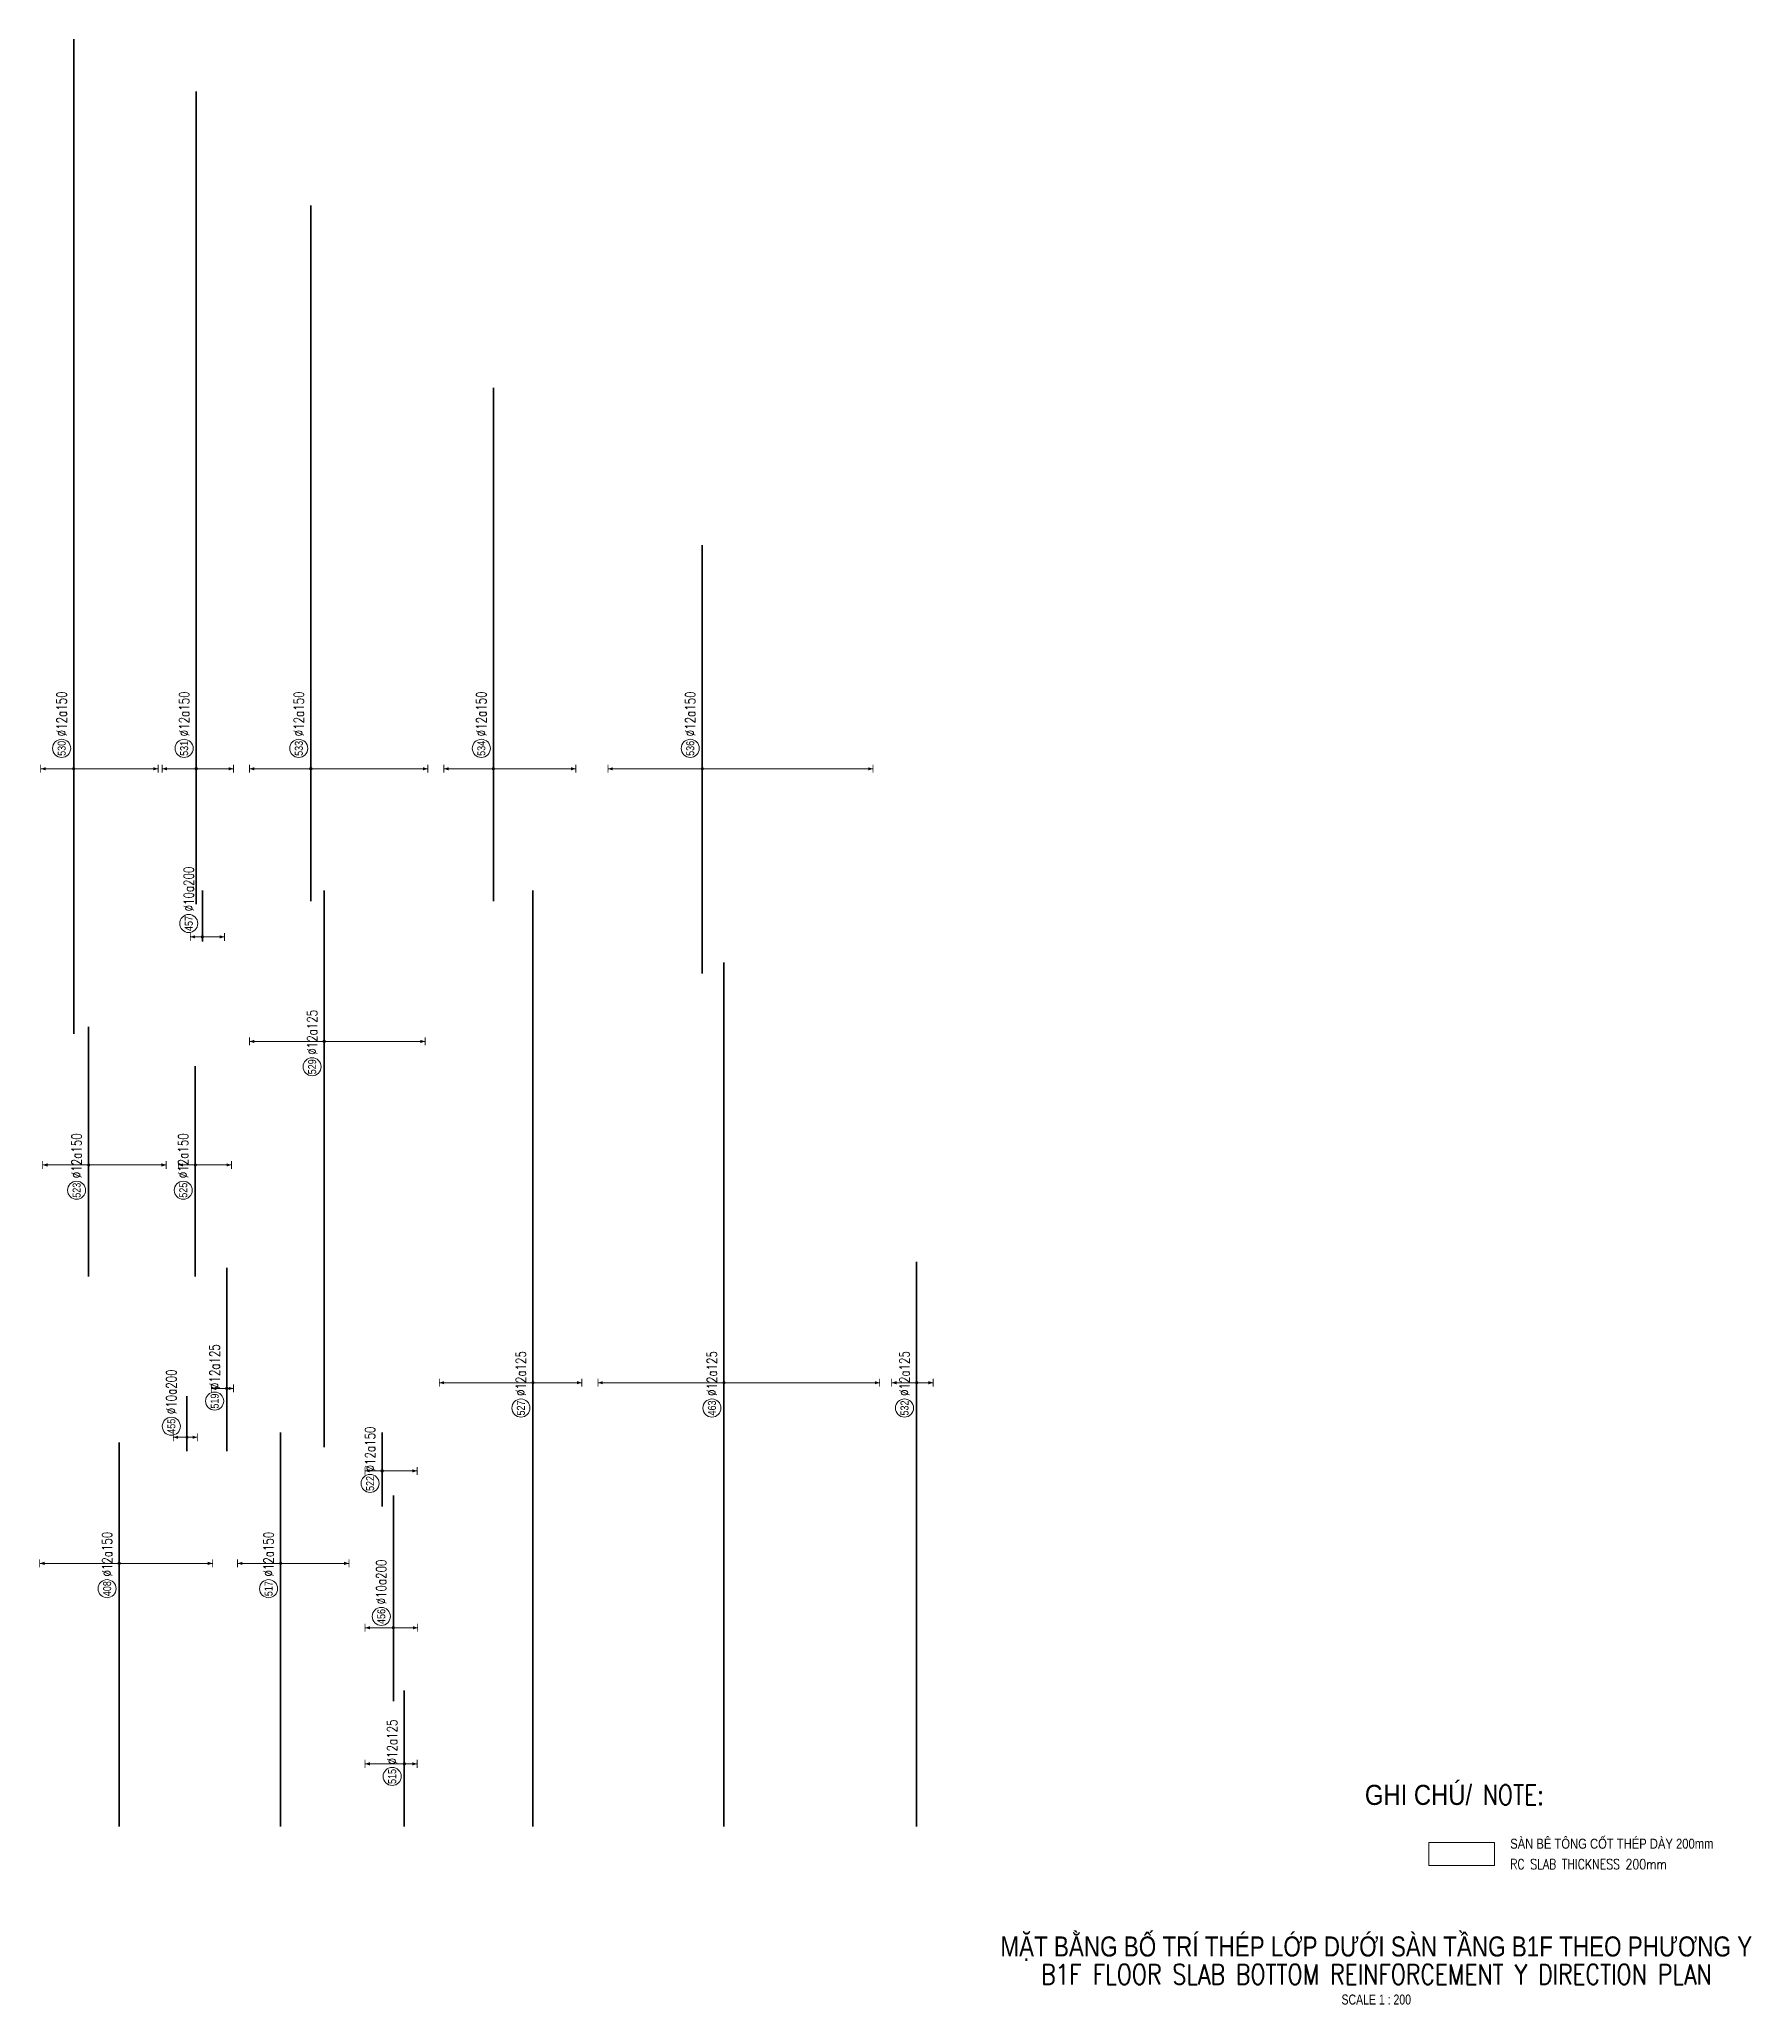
# Model space of a CAD drawing. Header units: millimetres. Extents: x -415354 to 883813, y -531490 to 486716.
# Drawn here: x 506753 to 592035, y -256041 to -158130 of the extents above; entities that cross this region are included whole.
import ezdxf
from ezdxf.enums import TextEntityAlignment as Align

# ---------------------------------------------------------------- set-up
doc = ezdxf.new("R2010")
doc.units = ezdxf.units.MM
doc.header["$MEASUREMENT"] = 0
for name, color, linetype, lineweight in [('NDC_S_ANNO', 7, 'Continuous', 20), ('NDC_S_CONTINUOUS', 3, 'Continuous', 20), ('NDC_S_DIM', 1, 'Continuous', 15), ('NDC_S_ENG TEXT', 2, 'Continuous', 20), ('NDC_S_ENG TITLE', 3, 'Continuous', 20), ('NDC_S_REBAR', 4, 'Continuous', 35), ('NDC_S_TEXT SYMBOL', 7, 'Continuous', 20), ('NDC_S_VN TEXT', 7, 'Continuous', 20), ('NDC_S_VN TITLE', 6, 'Continuous', 35)]:
    doc.layers.add(name, color=color, linetype=linetype, lineweight=lineweight)
doc.styles.add('ARIAL', font='arial.ttf', dxfattribs={"width": 0.8})
doc.styles.add('NDC_ANNO', font='', dxfattribs={"width": 0.8})
doc.styles.add('NDC_EN TXT', font='romans.shx', dxfattribs={"width": 0.8})
doc.styles.add('NDC_VIE TXT', font='arial.ttf', dxfattribs={"width": 0.8})
doc.styles.get('NDC_ANNO').set_extended_font_data('Dotum')

msp = doc.modelspace()

# ---------------------------------------------------------------- texts
at = {"layer": 'NDC_S_ENG TEXT', "attachment_point": 1, "line_spacing_factor": 0.7, "style": 'NDC_EN TXT'}
for s, insert, char_height in [('NOTE:', (578641.8, -245087.9), 1000), ('RC SLAB THICKNESS 200mm', (580008.4, -248788.3), 500)]:
    msp.add_mtext_dynamic_manual_height_columns(s, width=14868.7, gutter_width=13.3, heights=[0], dxfattribs=dict(at, insert=insert, char_height=char_height))
at = {"layer": 'NDC_S_VN TEXT', "style": 'NDC_VIE TXT', "width": 0.85}
msp.add_text('GHI CHÚ/', height=1000, dxfattribs=at).set_placement((572770.6, -245087.9), align=Align.TOP_LEFT)
at = {"layer": 'NDC_S_VN TEXT', "insert": (580008.4, -247770.3), "char_height": 500, "attachment_point": 1, "style": 'NDC_VIE TXT'}
msp.add_mtext_dynamic_manual_height_columns('SÀN BÊ TÔNG CỐT THÉP DÀY 200mm', width=11314.276, gutter_width=13.3, heights=[0], dxfattribs=at)

# ---------------------------------------------------------------- blocks, each defined once
blk = doc.blocks.new('*U1208')
h = blk.add_hatch(color=6)
edge = h.paths.add_edge_path()
edge.add_arc((-2.99, 0), 0.3, 0, 360)
at = {"layer": 'NDC_S_DIM', "color": 8}
for q in [(-2.99, 8.47), (-2.99, -9.28)]:
    blk.add_line((-2.99, 0), q, dxfattribs=at)
for points in [[(-3.99, 8.47, 0.2, 0.2, 0), (-1.99, 8.47, 0, 0, 0)], [(-3.99, -9.28, 0.2, 0.2, 0), (-1.99, -9.28, 0, 0, 0)]]:
    blk.add_lwpolyline(points, format="xyseb", dxfattribs=at)
at = {"layer": 'NDC_S_DIM'}
blk.add_circle((2.1, 3), 2.25, dxfattribs=at)
at = {"layer": 'NDC_S_DIM', "color": 6}
blk.add_circle((-2.99, 0), 0.3, dxfattribs=at)
at = {"layer": 'NDC_S_DIM', "color": 8}
for points in [[(-3.39, 7.27), (-2.99, 8.47), (-2.59, 7.27)], [(-3.39, -8.08), (-2.99, -9.28), (-2.59, -8.08)]]:
    blk.add_solid(points, dxfattribs=at)
at = {"layer": 'NDC_S_REBAR'}
for p, q in [((0, 0), (-36.73, 0)), ((-36.73, 0), (-36.73, 0)), ((0, 0), (165.74, 0)), ((165.74, 0), (165.74, 0)), ((165.74, 0), (165.74, 0)), ((-36.73, 0), (-36.73, 0))]:
    blk.add_line(p, q, dxfattribs=at)
at = {"layer": 'NDC_S_VN TEXT', "style": 'ARIAL', "width": 0.8}
blk.add_attdef('KHT', text='', height=2, dxfattribs=at).set_placement((2.1, 3), align=Align.MIDDLE_CENTER)
at = {"layer": 'NDC_S_VN TEXT', "color": 3, "style": 'NDC_EN TXT', "width": 0.75}
blk.add_attdef('DKT', (5.1, 1.75), '', height=2.5, dxfattribs=at)
blk = doc.blocks.new('*U1200')
h = blk.add_hatch(color=6)
edge = h.paths.add_edge_path()
edge.add_arc((-4.39, 0), 0.3, 0, 360)
at = {"layer": 'NDC_S_DIM', "color": 8}
for q in [(-4.39, 3.38), (-4.39, -2.6)]:
    blk.add_line((-4.39, 0), q, dxfattribs=at)
for points in [[(-5.39, 3.38, 0.2, 0.2, 0), (-3.39, 3.38, 0, 0, 0)], [(-5.39, -2.6, 0.2, 0.2, 0), (-3.39, -2.6, 0, 0, 0)]]:
    blk.add_lwpolyline(points, format="xyseb", dxfattribs=at)
at = {"layer": 'NDC_S_DIM'}
blk.add_circle((-1.65, 3.88), 2.25, dxfattribs=at)
at = {"layer": 'NDC_S_DIM', "color": 6}
blk.add_circle((-4.39, 0), 0.3, dxfattribs=at)
at = {"layer": 'NDC_S_DIM', "color": 8}
for points in [[(-4.79, 2.18), (-4.39, 3.38), (-3.99, 2.18)], [(-4.79, -1.4), (-4.39, -2.6), (-3.99, -1.4)]]:
    blk.add_solid(points, dxfattribs=at)
at = {"layer": 'NDC_S_REBAR'}
for p, q in [((0, 0), (-7.87, 0)), ((-7.87, 0), (-7.87, 0)), ((0, 0), (5.83, 0)), ((-7.87, 0), (-7.87, 0)), ((5.83, 0), (5.83, 0)), ((5.83, 0), (5.83, 0))]:
    blk.add_line(p, q, dxfattribs=at)
at = {"layer": 'NDC_S_VN TEXT', "color": 3, "style": 'NDC_EN TXT', "width": 0.75}
blk.add_attdef('DKT', (1.35, 2.63), '', height=2.5, dxfattribs=at)
at = {"layer": 'NDC_S_VN TEXT', "style": 'ARIAL', "width": 0.8}
blk.add_attdef('KHT', text='', height=2, dxfattribs=at).set_placement((-1.65, 3.88), align=Align.MIDDLE_CENTER)
blk = doc.blocks.new('*U1187')
h = blk.add_hatch(color=6)
edge = h.paths.add_edge_path()
edge.add_arc((-2.99, 0), 0.3, 0, 360)
at = {"layer": 'NDC_S_DIM', "color": 8}
for q in [(-2.99, 8.21), (-2.99, -21.04)]:
    blk.add_line((-2.99, 0), q, dxfattribs=at)
for points in [[(-3.99, 8.21, 0.2, 0.2, 0), (-1.99, 8.21, 0, 0, 0)], [(-3.99, -21.04, 0.2, 0.2, 0), (-1.99, -21.04, 0, 0, 0)]]:
    blk.add_lwpolyline(points, format="xyseb", dxfattribs=at)
at = {"layer": 'NDC_S_DIM'}
blk.add_circle((2.1, 3), 2.25, dxfattribs=at)
at = {"layer": 'NDC_S_DIM', "color": 6}
blk.add_circle((-2.99, 0), 0.3, dxfattribs=at)
at = {"layer": 'NDC_S_DIM', "color": 8}
for points in [[(-3.39, 7.01), (-2.99, 8.21), (-2.59, 7.01)], [(-3.39, -19.84), (-2.99, -21.04), (-2.59, -19.84)]]:
    blk.add_solid(points, dxfattribs=at)
at = {"layer": 'NDC_S_REBAR'}
for p, q in [((0, 0), (-68.98, 0)), ((-68.98, 0), (-68.98, 0)), ((0, 0), (178.72, 0)), ((178.72, 0), (178.72, 0)), ((178.72, 0), (178.72, 0)), ((-68.98, 0), (-68.98, 0))]:
    blk.add_line(p, q, dxfattribs=at)
at = {"layer": 'NDC_S_VN TEXT', "style": 'ARIAL', "width": 0.8}
blk.add_attdef('KHT', text='', height=2, dxfattribs=at).set_placement((2.1, 3), align=Align.MIDDLE_CENTER)
at = {"layer": 'NDC_S_VN TEXT', "color": 3, "style": 'NDC_EN TXT', "width": 0.75}
blk.add_attdef('DKT', (5.1, 1.75), '', height=2.5, dxfattribs=at)
blk = doc.blocks.new('*U1186')
h = blk.add_hatch(color=6)
edge = h.paths.add_edge_path()
edge.add_arc((-4.39, 0), 0.3, 0, 360)
at = {"layer": 'NDC_S_DIM', "color": 8}
for q in [(-4.39, 3), (-4.39, -5.5)]:
    blk.add_line((-4.39, 0), q, dxfattribs=at)
for points in [[(-5.39, 3, 0.2, 0.2, 0), (-3.39, 3, 0, 0, 0)], [(-5.39, -5.5, 0.2, 0.2, 0), (-3.39, -5.5, 0, 0, 0)]]:
    blk.add_lwpolyline(points, format="xyseb", dxfattribs=at)
at = {"layer": 'NDC_S_DIM'}
blk.add_circle((-1.06, 3.38), 2.25, dxfattribs=at)
at = {"layer": 'NDC_S_DIM', "color": 6}
blk.add_circle((-4.39, 0), 0.3, dxfattribs=at)
at = {"layer": 'NDC_S_DIM', "color": 8}
for points in [[(-4.79, 1.8), (-4.39, 3), (-3.99, 1.8)], [(-4.79, -4.3), (-4.39, -5.5), (-3.99, -4.3)]]:
    blk.add_solid(points, dxfattribs=at)
at = {"layer": 'NDC_S_REBAR'}
for p, q in [((0, 0), (-5.52, 0)), ((-5.52, 0), (-5.52, 0)), ((0, 0), (7.18, 0)), ((-5.52, 0), (-5.52, 0)), ((7.18, 0), (7.18, 0)), ((7.18, 0), (7.18, 0))]:
    blk.add_line(p, q, dxfattribs=at)
at = {"layer": 'NDC_S_VN TEXT', "style": 'ARIAL', "width": 0.8}
blk.add_attdef('KHT', text='', height=2, dxfattribs=at).set_placement((-1.06, 3.38), align=Align.MIDDLE_CENTER)
at = {"layer": 'NDC_S_VN TEXT', "color": 3, "style": 'NDC_EN TXT', "width": 0.75}
blk.add_attdef('DKT', (1.94, 2.13), '', height=2.5, dxfattribs=at)
blk = doc.blocks.new('*U1185')
h = blk.add_hatch(color=6)
edge = h.paths.add_edge_path()
edge.add_arc((-2.99, 0), 0.3, 0, 360)
at = {"layer": 'NDC_S_DIM', "color": 8}
for q in [(-2.99, 15.27), (-2.99, -29.13)]:
    blk.add_line((-2.99, 0), q, dxfattribs=at)
for points in [[(-3.99, 15.27, 0.2, 0.2, 0), (-1.99, 15.27, 0, 0, 0)], [(-3.99, -29.13, 0.2, 0.2, 0), (-1.99, -29.13, 0, 0, 0)]]:
    blk.add_lwpolyline(points, format="xyseb", dxfattribs=at)
at = {"layer": 'NDC_S_DIM'}
blk.add_circle((2.1, 3), 2.25, dxfattribs=at)
at = {"layer": 'NDC_S_DIM', "color": 6}
blk.add_circle((-2.99, 0), 0.3, dxfattribs=at)
at = {"layer": 'NDC_S_DIM', "color": 8}
for points in [[(-3.39, 14.07), (-2.99, 15.27), (-2.59, 14.07)], [(-3.39, -27.93), (-2.99, -29.13), (-2.59, -27.93)]]:
    blk.add_solid(points, dxfattribs=at)
at = {"layer": 'NDC_S_REBAR'}
for p, q in [((0, 0), (-35.98, 0)), ((-35.98, 0), (-35.98, 0)), ((0, 0), (137.36, 0)), ((137.36, 0), (137.36, 0)), ((137.36, 0), (137.36, 0)), ((-35.98, 0), (-35.98, 0))]:
    blk.add_line(p, q, dxfattribs=at)
at = {"layer": 'NDC_S_VN TEXT', "style": 'ARIAL', "width": 0.8}
blk.add_attdef('KHT', text='', height=2, dxfattribs=at).set_placement((2.1, 3), align=Align.MIDDLE_CENTER)
at = {"layer": 'NDC_S_VN TEXT', "color": 3, "style": 'NDC_EN TXT', "width": 0.75}
blk.add_attdef('DKT', (5.1, 1.75), '', height=2.5, dxfattribs=at)
blk = doc.blocks.new('*U1173')
h = blk.add_hatch(color=6)
edge = h.paths.add_edge_path()
edge.add_arc((-2.99, 0), 0.3, 0, 360)
at = {"layer": 'NDC_S_DIM', "color": 8}
for q in [(-2.99, 18.59), (-2.99, -25.16)]:
    blk.add_line((-2.99, 0), q, dxfattribs=at)
for points in [[(-3.99, 18.59, 0.2, 0.2, 0), (-1.99, 18.59, 0, 0, 0)], [(-3.99, -25.16, 0.2, 0.2, 0), (-1.99, -25.16, 0, 0, 0)]]:
    blk.add_lwpolyline(points, format="xyseb", dxfattribs=at)
at = {"layer": 'NDC_S_DIM'}
blk.add_circle((-9.29, 3), 2.25, dxfattribs=at)
at = {"layer": 'NDC_S_DIM', "color": 6}
blk.add_circle((-2.99, 0), 0.3, dxfattribs=at)
at = {"layer": 'NDC_S_DIM', "color": 8}
for points in [[(-3.39, 17.39), (-2.99, 18.59), (-2.59, 17.39)], [(-3.39, -23.96), (-2.99, -25.16), (-2.59, -23.96)]]:
    blk.add_solid(points, dxfattribs=at)
at = {"layer": 'NDC_S_REBAR'}
for p, q in [((0, 0), (-104.06, 0)), ((-104.06, 0), (-104.06, 0)), ((0, 0), (34.64, 0)), ((34.64, 0), (34.64, 0)), ((34.64, 0), (34.64, 0)), ((-104.06, 0), (-104.06, 0))]:
    blk.add_line(p, q, dxfattribs=at)
at = {"layer": 'NDC_S_VN TEXT', "style": 'ARIAL', "width": 0.8}
blk.add_attdef('KHT', text='', height=2, dxfattribs=at).set_placement((-9.29, 3), align=Align.MIDDLE_CENTER)
at = {"layer": 'NDC_S_VN TEXT', "color": 3, "style": 'NDC_EN TXT', "width": 0.75}
blk.add_attdef('DKT', (-6.29, 1.75), '', height=2.5, dxfattribs=at)
blk = doc.blocks.new('*U1169')
h = blk.add_hatch(color=6)
edge = h.paths.add_edge_path()
edge.add_arc((-2.99, 0), 0.3, 0, 360)
at = {"layer": 'NDC_S_DIM', "color": 8}
for q in [(-2.99, 19.78), (-2.99, -23.27)]:
    blk.add_line((-2.99, 0), q, dxfattribs=at)
for points in [[(-3.99, 19.78, 0.2, 0.2, 0), (-1.99, 19.78, 0, 0, 0)], [(-3.99, -23.27, 0.2, 0.2, 0), (-1.99, -23.27, 0, 0, 0)]]:
    blk.add_lwpolyline(points, format="xyseb", dxfattribs=at)
at = {"layer": 'NDC_S_DIM'}
blk.add_circle((-9.29, 3), 2.25, dxfattribs=at)
at = {"layer": 'NDC_S_DIM', "color": 6}
blk.add_circle((-2.99, 0), 0.3, dxfattribs=at)
at = {"layer": 'NDC_S_DIM', "color": 8}
for points in [[(-3.39, 18.58), (-2.99, 19.78), (-2.59, 18.58)], [(-3.39, -22.07), (-2.99, -23.27), (-2.59, -22.07)]]:
    blk.add_solid(points, dxfattribs=at)
at = {"layer": 'NDC_S_REBAR'}
for p, q in [((0, 0), (-68.56, 0)), ((-68.56, 0), (-68.56, 0)), ((0, 0), (27.14, 0)), ((27.14, 0), (27.14, 0)), ((27.14, 0), (27.14, 0)), ((-68.56, 0), (-68.56, 0))]:
    blk.add_line(p, q, dxfattribs=at)
at = {"layer": 'NDC_S_VN TEXT', "style": 'ARIAL', "width": 0.8}
blk.add_attdef('KHT', text='', height=2, dxfattribs=at).set_placement((-9.29, 3), align=Align.MIDDLE_CENTER)
at = {"layer": 'NDC_S_VN TEXT', "color": 3, "style": 'NDC_EN TXT', "width": 0.75}
blk.add_attdef('DKT', (-6.29, 1.75), '', height=2.5, dxfattribs=at)
blk = doc.blocks.new('*U1159')
h = blk.add_hatch(color=6)
edge = h.paths.add_edge_path()
edge.add_arc((-2.99, 0), 0.3, 0, 360)
at = {"layer": 'NDC_S_DIM', "color": 8}
for q in [(-2.99, 11.43), (-2.99, -19.32)]:
    blk.add_line((-2.99, 0), q, dxfattribs=at)
for points in [[(-3.99, 11.43, 0.2, 0.2, 0), (-1.99, 11.43, 0, 0, 0)], [(-3.99, -19.32, 0.2, 0.2, 0), (-1.99, -19.32, 0, 0, 0)]]:
    blk.add_lwpolyline(points, format="xyseb", dxfattribs=at)
at = {"layer": 'NDC_S_DIM'}
blk.add_circle((-9.29, 3), 2.25, dxfattribs=at)
at = {"layer": 'NDC_S_DIM', "color": 6}
blk.add_circle((-2.99, 0), 0.3, dxfattribs=at)
at = {"layer": 'NDC_S_DIM', "color": 8}
for points in [[(-3.39, 10.23), (-2.99, 11.43), (-2.59, 10.23)], [(-3.39, -18.12), (-2.99, -19.32), (-2.59, -18.12)]]:
    blk.add_solid(points, dxfattribs=at)
at = {"layer": 'NDC_S_REBAR'}
for p, q in [((0, 0), (-30.81, 0)), ((-30.81, 0), (-30.81, 0)), ((0, 0), (31.39, 0)), ((31.39, 0), (31.39, 0)), ((31.39, 0), (31.39, 0)), ((-30.81, 0), (-30.81, 0))]:
    blk.add_line(p, q, dxfattribs=at)
at = {"layer": 'NDC_S_VN TEXT', "style": 'ARIAL', "width": 0.8}
blk.add_attdef('KHT', text='', height=2, dxfattribs=at).set_placement((-9.29, 3), align=Align.MIDDLE_CENTER)
at = {"layer": 'NDC_S_VN TEXT', "color": 3, "style": 'NDC_EN TXT', "width": 0.75}
blk.add_attdef('DKT', (-6.29, 1.75), '', height=2.5, dxfattribs=at)
blk = doc.blocks.new('*U1115')
h = blk.add_hatch(color=6)
edge = h.paths.add_edge_path()
edge.add_arc((-2.99, 0), 0.3, 0, 360)
at = {"layer": 'NDC_S_DIM', "color": 8}
for q in [(-2.99, 4.24), (-2.99, -9.01)]:
    blk.add_line((-2.99, 0), q, dxfattribs=at)
for points in [[(-3.99, 4.24, 0.2, 0.2, 0), (-1.99, 4.24, 0, 0, 0)], [(-3.99, -9.01, 0.2, 0.2, 0), (-1.99, -9.01, 0, 0, 0)]]:
    blk.add_lwpolyline(points, format="xyseb", dxfattribs=at)
at = {"layer": 'NDC_S_DIM'}
blk.add_circle((-9.29, 3), 2.25, dxfattribs=at)
at = {"layer": 'NDC_S_DIM', "color": 6}
blk.add_circle((-2.99, 0), 0.3, dxfattribs=at)
at = {"layer": 'NDC_S_DIM', "color": 8}
for points in [[(-3.39, 3.04), (-2.99, 4.24), (-2.59, 3.04)], [(-3.39, -7.81), (-2.99, -9.01), (-2.59, -7.81)]]:
    blk.add_solid(points, dxfattribs=at)
at = {"layer": 'NDC_S_REBAR'}
for p, q in [((0, 0), (-30.81, 0)), ((-30.81, 0), (-30.81, 0)), ((0, 0), (21.64, 0)), ((21.64, 0), (21.64, 0)), ((21.64, 0), (21.64, 0)), ((-30.81, 0), (-30.81, 0))]:
    blk.add_line(p, q, dxfattribs=at)
at = {"layer": 'NDC_S_VN TEXT', "style": 'ARIAL', "width": 0.8}
blk.add_attdef('KHT', text='', height=2, dxfattribs=at).set_placement((-9.29, 3), align=Align.MIDDLE_CENTER)
at = {"layer": 'NDC_S_VN TEXT', "color": 3, "style": 'NDC_EN TXT', "width": 0.75}
blk.add_attdef('DKT', (-6.29, 1.75), '', height=2.5, dxfattribs=at)
blk = doc.blocks.new('*U1114')
h = blk.add_hatch(color=6)
edge = h.paths.add_edge_path()
edge.add_arc((-2.99, 0), 0.3, 0, 360)
at = {"layer": 'NDC_S_DIM', "color": 8}
for q in [(-2.99, 9.76), (-2.99, -3.23)]:
    blk.add_line((-2.99, 0), q, dxfattribs=at)
for points in [[(-3.99, 9.76, 0.2, 0.2, 0), (-1.99, 9.76, 0, 0, 0)], [(-3.99, -3.23, 0.2, 0.2, 0), (-1.99, -3.23, 0, 0, 0)]]:
    blk.add_lwpolyline(points, format="xyseb", dxfattribs=at)
at = {"layer": 'NDC_S_DIM'}
blk.add_circle((-6.13, 3), 2.25, dxfattribs=at)
at = {"layer": 'NDC_S_DIM', "color": 6}
blk.add_circle((-2.99, 0), 0.3, dxfattribs=at)
at = {"layer": 'NDC_S_DIM', "color": 8}
for points in [[(-3.39, 8.56), (-2.99, 9.76), (-2.59, 8.56)], [(-3.39, -2.03), (-2.99, -3.23), (-2.59, -2.03)]]:
    blk.add_solid(points, dxfattribs=at)
at = {"layer": 'NDC_S_REBAR'}
for p, q in [((0, 0), (-18.63, 0)), ((-18.63, 0), (-18.63, 0)), ((0, 0), (15.32, 0)), ((15.32, 0), (15.32, 0)), ((15.32, 0), (15.32, 0)), ((-18.63, 0), (-18.63, 0))]:
    blk.add_line(p, q, dxfattribs=at)
at = {"layer": 'NDC_S_VN TEXT', "style": 'ARIAL', "width": 0.8}
blk.add_attdef('KHT', text='', height=2, dxfattribs=at).set_placement((-6.13, 3), align=Align.MIDDLE_CENTER)
at = {"layer": 'NDC_S_VN TEXT', "color": 3, "style": 'NDC_EN TXT', "width": 0.75}
blk.add_attdef('DKT', (-3.13, 1.75), '', height=2.5, dxfattribs=at)
blk = doc.blocks.new('*U1113')
h = blk.add_hatch(color=6)
edge = h.paths.add_edge_path()
edge.add_arc((-0.72, 0), 0.3, 0, 360)
at = {"layer": 'NDC_S_DIM', "color": 8}
for q in [(-0.72, 7.05), (-0.72, -6.07)]:
    blk.add_line((-0.72, 0), q, dxfattribs=at)
for points in [[(-1.72, 7.05, 0.2, 0.2, 0), (0.28, 7.05, 0, 0, 0)], [(-1.72, -6.07, 0.2, 0.2, 0), (0.28, -6.07, 0, 0, 0)]]:
    blk.add_lwpolyline(points, format="xyseb", dxfattribs=at)
at = {"layer": 'NDC_S_DIM'}
blk.add_circle((2.1, 3), 2.25, dxfattribs=at)
at = {"layer": 'NDC_S_DIM', "color": 6}
blk.add_circle((-0.72, 0), 0.3, dxfattribs=at)
at = {"layer": 'NDC_S_DIM', "color": 8}
for points in [[(-1.12, 5.85), (-0.72, 7.05), (-0.32, 5.85)], [(-1.12, -4.87), (-0.72, -6.07), (-0.32, -4.87)]]:
    blk.add_solid(points, dxfattribs=at)
at = {"layer": 'NDC_S_REBAR'}
for p, q in [((0, 0), (-19, 0)), ((-19, 0), (-19, 0)), ((0, 0), (32.2, 0)), ((32.2, 0), (32.2, 0)), ((32.2, 0), (32.2, 0)), ((-19, 0), (-19, 0))]:
    blk.add_line(p, q, dxfattribs=at)
at = {"layer": 'NDC_S_VN TEXT', "style": 'ARIAL', "width": 0.8}
blk.add_attdef('KHT', text='', height=2, dxfattribs=at).set_placement((2.1, 3), align=Align.MIDDLE_CENTER)
at = {"layer": 'NDC_S_VN TEXT', "color": 3, "style": 'NDC_EN TXT', "width": 0.75}
blk.add_attdef('DKT', (5.1, 1.75), '', height=2.5, dxfattribs=at)
blk = doc.blocks.new('*U1112')
h = blk.add_hatch(color=6)
edge = h.paths.add_edge_path()
edge.add_arc((-2.99, 0), 0.3, 0, 360)
at = {"layer": 'NDC_S_DIM', "color": 8}
for q in [(-2.99, 10.72), (-2.99, -17.03)]:
    blk.add_line((-2.99, 0), q, dxfattribs=at)
for points in [[(-3.99, 10.72, 0.2, 0.2, 0), (-1.99, 10.72, 0, 0, 0)], [(-3.99, -17.03, 0.2, 0.2, 0), (-1.99, -17.03, 0, 0, 0)]]:
    blk.add_lwpolyline(points, format="xyseb", dxfattribs=at)
at = {"layer": 'NDC_S_DIM'}
blk.add_circle((-9.29, 3), 2.25, dxfattribs=at)
at = {"layer": 'NDC_S_DIM', "color": 6}
blk.add_circle((-2.99, 0), 0.3, dxfattribs=at)
at = {"layer": 'NDC_S_DIM', "color": 8}
for points in [[(-3.39, 9.52), (-2.99, 10.72), (-2.59, 9.52)], [(-3.39, -15.83), (-2.99, -17.03), (-2.59, -15.83)]]:
    blk.add_solid(points, dxfattribs=at)
at = {"layer": 'NDC_S_REBAR'}
for p, q in [((0, 0), (-68.56, 0)), ((-68.56, 0), (-68.56, 0)), ((0, 0), (29.64, 0)), ((29.64, 0), (29.64, 0)), ((29.64, 0), (29.64, 0)), ((-68.56, 0), (-68.56, 0))]:
    blk.add_line(p, q, dxfattribs=at)
at = {"layer": 'NDC_S_VN TEXT', "style": 'ARIAL', "width": 0.8}
blk.add_attdef('KHT', text='', height=2, dxfattribs=at).set_placement((-9.29, 3), align=Align.MIDDLE_CENTER)
at = {"layer": 'NDC_S_VN TEXT', "color": 3, "style": 'NDC_EN TXT', "width": 0.75}
blk.add_attdef('DKT', (-6.29, 1.75), '', height=2.5, dxfattribs=at)
blk = doc.blocks.new('*U1111')
h = blk.add_hatch(color=6)
edge = h.paths.add_edge_path()
edge.add_arc((-2.99, 0), 0.3, 0, 360)
at = {"layer": 'NDC_S_DIM', "color": 8}
for q in [(-2.99, 4.27), (-2.99, -8.73)]:
    blk.add_line((-2.99, 0), q, dxfattribs=at)
for points in [[(-3.99, 4.27, 0.2, 0.2, 0), (-1.99, 4.27, 0, 0, 0)], [(-3.99, -8.73, 0.2, 0.2, 0), (-1.99, -8.73, 0, 0, 0)]]:
    blk.add_lwpolyline(points, format="xyseb", dxfattribs=at)
at = {"layer": 'NDC_S_DIM'}
blk.add_circle((-6.13, 3), 2.25, dxfattribs=at)
at = {"layer": 'NDC_S_DIM', "color": 6}
blk.add_circle((-2.99, 0), 0.3, dxfattribs=at)
at = {"layer": 'NDC_S_DIM', "color": 8}
for points in [[(-3.39, 3.07), (-2.99, 4.27), (-2.59, 3.07)], [(-3.39, -7.53), (-2.99, -8.73), (-2.59, -7.53)]]:
    blk.add_solid(points, dxfattribs=at)
at = {"layer": 'NDC_S_REBAR'}
for p, q in [((0, 0), (-11.86, 0)), ((-11.86, 0), (-11.86, 0)), ((0, 0), (6.59, 0)), ((6.59, 0), (6.59, 0)), ((6.59, 0), (6.59, 0)), ((-11.86, 0), (-11.86, 0))]:
    blk.add_line(p, q, dxfattribs=at)
at = {"layer": 'NDC_S_VN TEXT', "style": 'ARIAL', "width": 0.8}
blk.add_attdef('KHT', text='', height=2, dxfattribs=at).set_placement((-6.13, 3), align=Align.MIDDLE_CENTER)
at = {"layer": 'NDC_S_VN TEXT', "color": 3, "style": 'NDC_EN TXT', "width": 0.75}
blk.add_attdef('DKT', (-3.13, 1.75), '', height=2.5, dxfattribs=at)
blk = doc.blocks.new('*U1110')
h = blk.add_hatch(color=6)
edge = h.paths.add_edge_path()
edge.add_arc((-2.99, 0), 0.3, 0, 360)
at = {"layer": 'NDC_S_DIM', "color": 8}
for q in [(-2.99, 3.81), (-2.99, -1.69)]:
    blk.add_line((-2.99, 0), q, dxfattribs=at)
for points in [[(-3.99, 3.81, 0.2, 0.2, 0), (-1.99, 3.81, 0, 0, 0)], [(-3.99, -1.69, 0.2, 0.2, 0), (-1.99, -1.69, 0, 0, 0)]]:
    blk.add_lwpolyline(points, format="xyseb", dxfattribs=at)
at = {"layer": 'NDC_S_DIM'}
blk.add_circle((-6.13, 3), 2.25, dxfattribs=at)
at = {"layer": 'NDC_S_DIM', "color": 6}
blk.add_circle((-2.99, 0), 0.3, dxfattribs=at)
at = {"layer": 'NDC_S_DIM', "color": 8}
for points in [[(-3.39, 2.61), (-2.99, 3.81), (-2.59, 2.61)], [(-3.39, -0.49), (-2.99, -1.69), (-2.59, -0.49)]]:
    blk.add_solid(points, dxfattribs=at)
at = {"layer": 'NDC_S_REBAR'}
for p, q in [((0, 0), (-18.63, 0)), ((-18.63, 0), (-18.63, 0)), ((0, 0), (27.07, 0)), ((27.07, 0), (27.07, 0)), ((27.07, 0), (27.07, 0)), ((-18.63, 0), (-18.63, 0))]:
    blk.add_line(p, q, dxfattribs=at)
at = {"layer": 'NDC_S_VN TEXT', "style": 'ARIAL', "width": 0.8}
blk.add_attdef('KHT', text='', height=2, dxfattribs=at).set_placement((-6.13, 3), align=Align.MIDDLE_CENTER)
at = {"layer": 'NDC_S_VN TEXT', "color": 3, "style": 'NDC_EN TXT', "width": 0.75}
blk.add_attdef('DKT', (-3.13, 1.75), '', height=2.5, dxfattribs=at)
blk = doc.blocks.new('*U1207')
h = blk.add_hatch(color=6)
edge = h.paths.add_edge_path()
edge.add_arc((-2.99, 0), 0.3, 0, 360)
at = {"layer": 'NDC_S_DIM', "color": 8}
for q in [(-2.99, 12.33), (-2.99, -20.53)]:
    blk.add_line((-2.99, 0), q, dxfattribs=at)
for points in [[(-3.99, 12.33, 0.2, 0.2, 0), (-1.99, 12.33, 0, 0, 0)], [(-3.99, -20.53, 0.2, 0.2, 0), (-1.99, -20.53, 0, 0, 0)]]:
    blk.add_lwpolyline(points, format="xyseb", dxfattribs=at)
at = {"layer": 'NDC_S_DIM'}
blk.add_circle((2.1, 3), 2.25, dxfattribs=at)
at = {"layer": 'NDC_S_DIM', "color": 6}
blk.add_circle((-2.99, 0), 0.3, dxfattribs=at)
at = {"layer": 'NDC_S_DIM', "color": 8}
for points in [[(-3.39, 11.13), (-2.99, 12.33), (-2.59, 11.13)], [(-3.39, -19.33), (-2.99, -20.53), (-2.59, -19.33)]]:
    blk.add_solid(points, dxfattribs=at)
at = {"layer": 'NDC_S_REBAR'}
for p, q in [((0, 0), (-35.98, 0)), ((-35.98, 0), (-35.98, 0)), ((0, 0), (91.91, 0)), ((91.91, 0), (91.91, 0)), ((91.91, 0), (91.91, 0)), ((-35.98, 0), (-35.98, 0))]:
    blk.add_line(p, q, dxfattribs=at)
at = {"layer": 'NDC_S_VN TEXT', "style": 'ARIAL', "width": 0.8}
blk.add_attdef('KHT', text='', height=2, dxfattribs=at).set_placement((2.1, 3), align=Align.MIDDLE_CENTER)
at = {"layer": 'NDC_S_VN TEXT', "color": 3, "style": 'NDC_EN TXT', "width": 0.75}
blk.add_attdef('DKT', (5.1, 1.75), '', height=2.5, dxfattribs=at)
blk = doc.blocks.new('*U1170')
h = blk.add_hatch(color=6)
edge = h.paths.add_edge_path()
edge.add_arc((-2.99, 0), 0.3, 0, 360)
at = {"layer": 'NDC_S_DIM', "color": 8}
for q in [(-2.99, 23.32), (-2.99, -12.18)]:
    blk.add_line((-2.99, 0), q, dxfattribs=at)
for points in [[(-3.99, 23.32, 0.2, 0.2, 0), (-1.99, 23.32, 0, 0, 0)], [(-3.99, -12.18, 0.2, 0.2, 0), (-1.99, -12.18, 0, 0, 0)]]:
    blk.add_lwpolyline(points, format="xyseb", dxfattribs=at)
at = {"layer": 'NDC_S_DIM'}
blk.add_circle((-9.29, 3), 2.25, dxfattribs=at)
at = {"layer": 'NDC_S_DIM', "color": 6}
blk.add_circle((-2.99, 0), 0.3, dxfattribs=at)
at = {"layer": 'NDC_S_DIM', "color": 8}
for points in [[(-3.39, 22.12), (-2.99, 23.32), (-2.59, 22.12)], [(-3.39, -10.98), (-2.99, -12.18), (-2.59, -10.98)]]:
    blk.add_solid(points, dxfattribs=at)
at = {"layer": 'NDC_S_REBAR'}
for p, q in [((0, 0), (-113.56, 0)), ((-113.56, 0), (-113.56, 0)), ((0, 0), (119.64, 0)), ((119.64, 0), (119.64, 0)), ((119.64, 0), (119.64, 0)), ((-113.56, 0), (-113.56, 0))]:
    blk.add_line(p, q, dxfattribs=at)
at = {"layer": 'NDC_S_VN TEXT', "style": 'ARIAL', "width": 0.8}
blk.add_attdef('KHT', text='', height=2, dxfattribs=at).set_placement((-9.29, 3), align=Align.MIDDLE_CENTER)
at = {"layer": 'NDC_S_VN TEXT', "color": 3, "style": 'NDC_EN TXT', "width": 0.75}
blk.add_attdef('DKT', (-6.29, 1.75), '', height=2.5, dxfattribs=at)
blk = doc.blocks.new('*U1206')
h = blk.add_hatch(color=6)
edge = h.paths.add_edge_path()
edge.add_arc((-2.99, 0), 0.3, 0, 360)
at = {"layer": 'NDC_S_DIM', "color": 8}
for q in [(-2.99, 23.49), (-2.99, -42.51)]:
    blk.add_line((-2.99, 0), q, dxfattribs=at)
for points in [[(-3.99, 23.49, 0.2, 0.2, 0), (-1.99, 23.49, 0, 0, 0)], [(-3.99, -42.51, 0.2, 0.2, 0), (-1.99, -42.51, 0, 0, 0)]]:
    blk.add_lwpolyline(points, format="xyseb", dxfattribs=at)
at = {"layer": 'NDC_S_DIM'}
blk.add_circle((2.1, 3), 2.25, dxfattribs=at)
at = {"layer": 'NDC_S_DIM', "color": 6}
blk.add_circle((-2.99, 0), 0.3, dxfattribs=at)
at = {"layer": 'NDC_S_DIM', "color": 8}
for points in [[(-3.39, 22.29), (-2.99, 23.49), (-2.59, 22.29)], [(-3.39, -41.31), (-2.99, -42.51), (-2.59, -41.31)]]:
    blk.add_solid(points, dxfattribs=at)
at = {"layer": 'NDC_S_REBAR'}
for p, q in [((0, 0), (-53.98, 0)), ((-53.98, 0), (-53.98, 0)), ((0, 0), (52.72, 0)), ((52.72, 0), (52.72, 0)), ((52.72, 0), (52.72, 0)), ((-53.98, 0), (-53.98, 0))]:
    blk.add_line(p, q, dxfattribs=at)
at = {"layer": 'NDC_S_VN TEXT', "style": 'ARIAL', "width": 0.8}
blk.add_attdef('KHT', text='', height=2, dxfattribs=at).set_placement((2.1, 3), align=Align.MIDDLE_CENTER)
at = {"layer": 'NDC_S_VN TEXT', "color": 3, "style": 'NDC_EN TXT', "width": 0.75}
blk.add_attdef('DKT', (5.1, 1.75), '', height=2.5, dxfattribs=at)
blk = doc.blocks.new('*U1172')
h = blk.add_hatch(color=6)
edge = h.paths.add_edge_path()
edge.add_arc((-2.99, 0), 0.3, 0, 360)
at = {"layer": 'NDC_S_DIM', "color": 8}
for q in [(-2.99, 31.39), (-2.99, -38.77)]:
    blk.add_line((-2.99, 0), q, dxfattribs=at)
for points in [[(-3.99, 31.39, 0.2, 0.2, 0), (-1.99, 31.39, 0, 0, 0)], [(-3.99, -38.77, 0.2, 0.2, 0), (-1.99, -38.77, 0, 0, 0)]]:
    blk.add_lwpolyline(points, format="xyseb", dxfattribs=at)
at = {"layer": 'NDC_S_DIM'}
blk.add_circle((-9.29, 3), 2.25, dxfattribs=at)
at = {"layer": 'NDC_S_DIM', "color": 6}
blk.add_circle((-2.99, 0), 0.3, dxfattribs=at)
at = {"layer": 'NDC_S_DIM', "color": 8}
for points in [[(-3.39, 30.19), (-2.99, 31.39), (-2.59, 30.19)], [(-3.39, -37.57), (-2.99, -38.77), (-2.59, -37.57)]]:
    blk.add_solid(points, dxfattribs=at)
at = {"layer": 'NDC_S_REBAR'}
for p, q in [((0, 0), (-113.56, 0)), ((-113.56, 0), (-113.56, 0)), ((0, 0), (101.64, 0)), ((101.64, 0), (101.64, 0)), ((101.64, 0), (101.64, 0)), ((-113.56, 0), (-113.56, 0))]:
    blk.add_line(p, q, dxfattribs=at)
at = {"layer": 'NDC_S_VN TEXT', "style": 'ARIAL', "width": 0.8}
blk.add_attdef('KHT', text='', height=2, dxfattribs=at).set_placement((-9.29, 3), align=Align.MIDDLE_CENTER)
at = {"layer": 'NDC_S_VN TEXT', "color": 3, "style": 'NDC_EN TXT', "width": 0.75}
blk.add_attdef('DKT', (-6.29, 1.75), '', height=2.5, dxfattribs=at)
blk = doc.blocks.new('*U1171')
h = blk.add_hatch(color=6)
edge = h.paths.add_edge_path()
edge.add_arc((-2.99, 0), 0.3, 0, 360)
at = {"layer": 'NDC_S_DIM', "color": 8}
for q in [(-2.99, 6.18), (-2.99, -4.15)]:
    blk.add_line((-2.99, 0), q, dxfattribs=at)
for points in [[(-3.99, 6.18, 0.2, 0.2, 0), (-1.99, 6.18, 0, 0, 0)], [(-3.99, -4.15, 0.2, 0.2, 0), (-1.99, -4.15, 0, 0, 0)]]:
    blk.add_lwpolyline(points, format="xyseb", dxfattribs=at)
at = {"layer": 'NDC_S_DIM'}
blk.add_circle((-9.29, 3), 2.25, dxfattribs=at)
at = {"layer": 'NDC_S_DIM', "color": 6}
blk.add_circle((-2.99, 0), 0.3, dxfattribs=at)
at = {"layer": 'NDC_S_DIM', "color": 8}
for points in [[(-3.39, 4.98), (-2.99, 6.18), (-2.59, 4.98)], [(-3.39, -2.95), (-2.99, -4.15), (-2.59, -2.95)]]:
    blk.add_solid(points, dxfattribs=at)
at = {"layer": 'NDC_S_REBAR'}
for p, q in [((0, 0), (-113.56, 0)), ((-113.56, 0), (-113.56, 0)), ((0, 0), (27.14, 0)), ((27.14, 0), (27.14, 0)), ((27.14, 0), (27.14, 0)), ((-113.56, 0), (-113.56, 0))]:
    blk.add_line(p, q, dxfattribs=at)
at = {"layer": 'NDC_S_VN TEXT', "style": 'ARIAL', "width": 0.8}
blk.add_attdef('KHT', text='', height=2, dxfattribs=at).set_placement((-9.29, 3), align=Align.MIDDLE_CENTER)
at = {"layer": 'NDC_S_VN TEXT', "color": 3, "style": 'NDC_EN TXT', "width": 0.75}
blk.add_attdef('DKT', (-6.29, 1.75), '', height=2.5, dxfattribs=at)
blk = doc.blocks.new('Drawing name_symbol')
at = {"layer": 'NDC_S_ENG TITLE', "style": 'NDC_EN TXT', "width": 0.8}
blk.add_attdef('SECTDET1', text='', height=5, dxfattribs=at).set_placement((0, 1.01), align=Align.CENTER)
at = {"layer": 'NDC_S_TEXT SYMBOL', "lineweight": 25, "style": 'NDC_ANNO', "width": 0.8}
blk.add_attdef('SSCALE', text='', height=2.5, dxfattribs=at).set_placement((0, -4), align=Align.CENTER)
at = {"layer": 'NDC_S_VN TITLE', "style": 'NDC_VIE TXT', "width": 0.8}
blk.add_attdef('SECTDET2', text='', height=5, dxfattribs=at).set_placement((0, 7.97), align=Align.CENTER)

# ---------------------------------------------------------------- linework, layer by layer
at = {"layer": 'NDC_S_CONTINUOUS'}
msp.add_lwpolyline([(575949.4, -247959.2), (579227.2, -247959.2), (579227.2, -249111.4), (575949.4, -249111.4)], close=True, dxfattribs=at)

# ---------------------------------------------------------------- block references
at = {"xscale": 200, "yscale": 200, "zscale": 200, "rotation": 90}
for name, p, values in [('*U1187', (508465.1, -193873.5), {'KHT': '530', 'DKT': '%%C12a150'}), ('*U1208', (514565.8, -193873.5), {'KHT': '531', 'DKT': '%%C12a150'}), ('*U1185', (520275.7, -193873.5), {'KHT': '533', 'DKT': '%%C12a150'}), ('*U1207', (529366.6, -193873.5), {'KHT': '534', 'DKT': '%%C12a150'}), ('*U1206', (539771.4, -193873.5), {'KHT': '536', 'DKT': '%%C12a150'}), ('*U1186', (514872.6, -201965.9), {'KHT': '457', 'DKT': '%%c10a200'}), ('*U1173', (520940.5, -207457.7), {'KHT': '529', 'DKT': '%%C12a125'}), ('*U1170', (531335.9, -224457.5), {'KHT': '527', 'DKT': '%%C12a125'}), ('*U1172', (540851.2, -224457.5), {'KHT': '463', 'DKT': '%%C12a125'}), ('*U1159', (509209.4, -213608.7), {'KHT': '523', 'DKT': '%%C12a150'}), ('*U1115', (514520.4, -213608.7), {'KHT': '525', 'DKT': '%%C12a150'}), ('*U1171', (550441.8, -224457.5), {'KHT': '532', 'DKT': '%%C12a125'}), ('*U1110', (516084.9, -224744.4), {'KHT': '519', 'DKT': '%%C12a125'}), ('*U1200', (514103.2, -226895.9), {'KHT': '455', 'DKT': '%%c10a200'}), ('*U1169', (510728.4, -233457.5), {'KHT': '408', 'DKT': '%%C12a150'}), ('*U1112', (518768.9, -233457.5), {'KHT': '517', 'DKT': '%%C12a150'}), ('*U1111', (523827.5, -228848.3), {'KHT': '522', 'DKT': '%%C12a150'}), ('*U1113', (524384.6, -237120.3), {'KHT': '456', 'DKT': '%%c10a200'}), ('*U1114', (524926.4, -243444.4), {'KHT': '515', 'DKT': '%%C12a125'})]:
    msp.add_blockref(name, p, dxfattribs=at).add_auto_attribs(values)
at = {"layer": 'NDC_S_ANNO', "xscale": 200, "yscale": 200, "zscale": 200}
msp.add_blockref('Drawing name_symbol', (573338, -255233.9), dxfattribs=at).add_auto_attribs({'SECTDET1': 'B1F FLOOR SLAB BOTTOM REINFORCEMENT Y DIRECTION PLAN', 'SECTDET2': 'MẶT BẰNG BỐ TRÍ THÉP LỚP DƯỚI SÀN TẦNG B1F THEO PHƯƠNG Y', 'SSCALE': 'SCALE 1 : 200'})

msp.set_redraw_order([(e.dxf.handle, doc.entitydb.next_handle()) for e in msp.query("TEXT MTEXT ATTDEF DIMENSION ARC_DIMENSION")])  # texts and dimensions are drawn at this point

doc.saveas('drawing.dxf')
